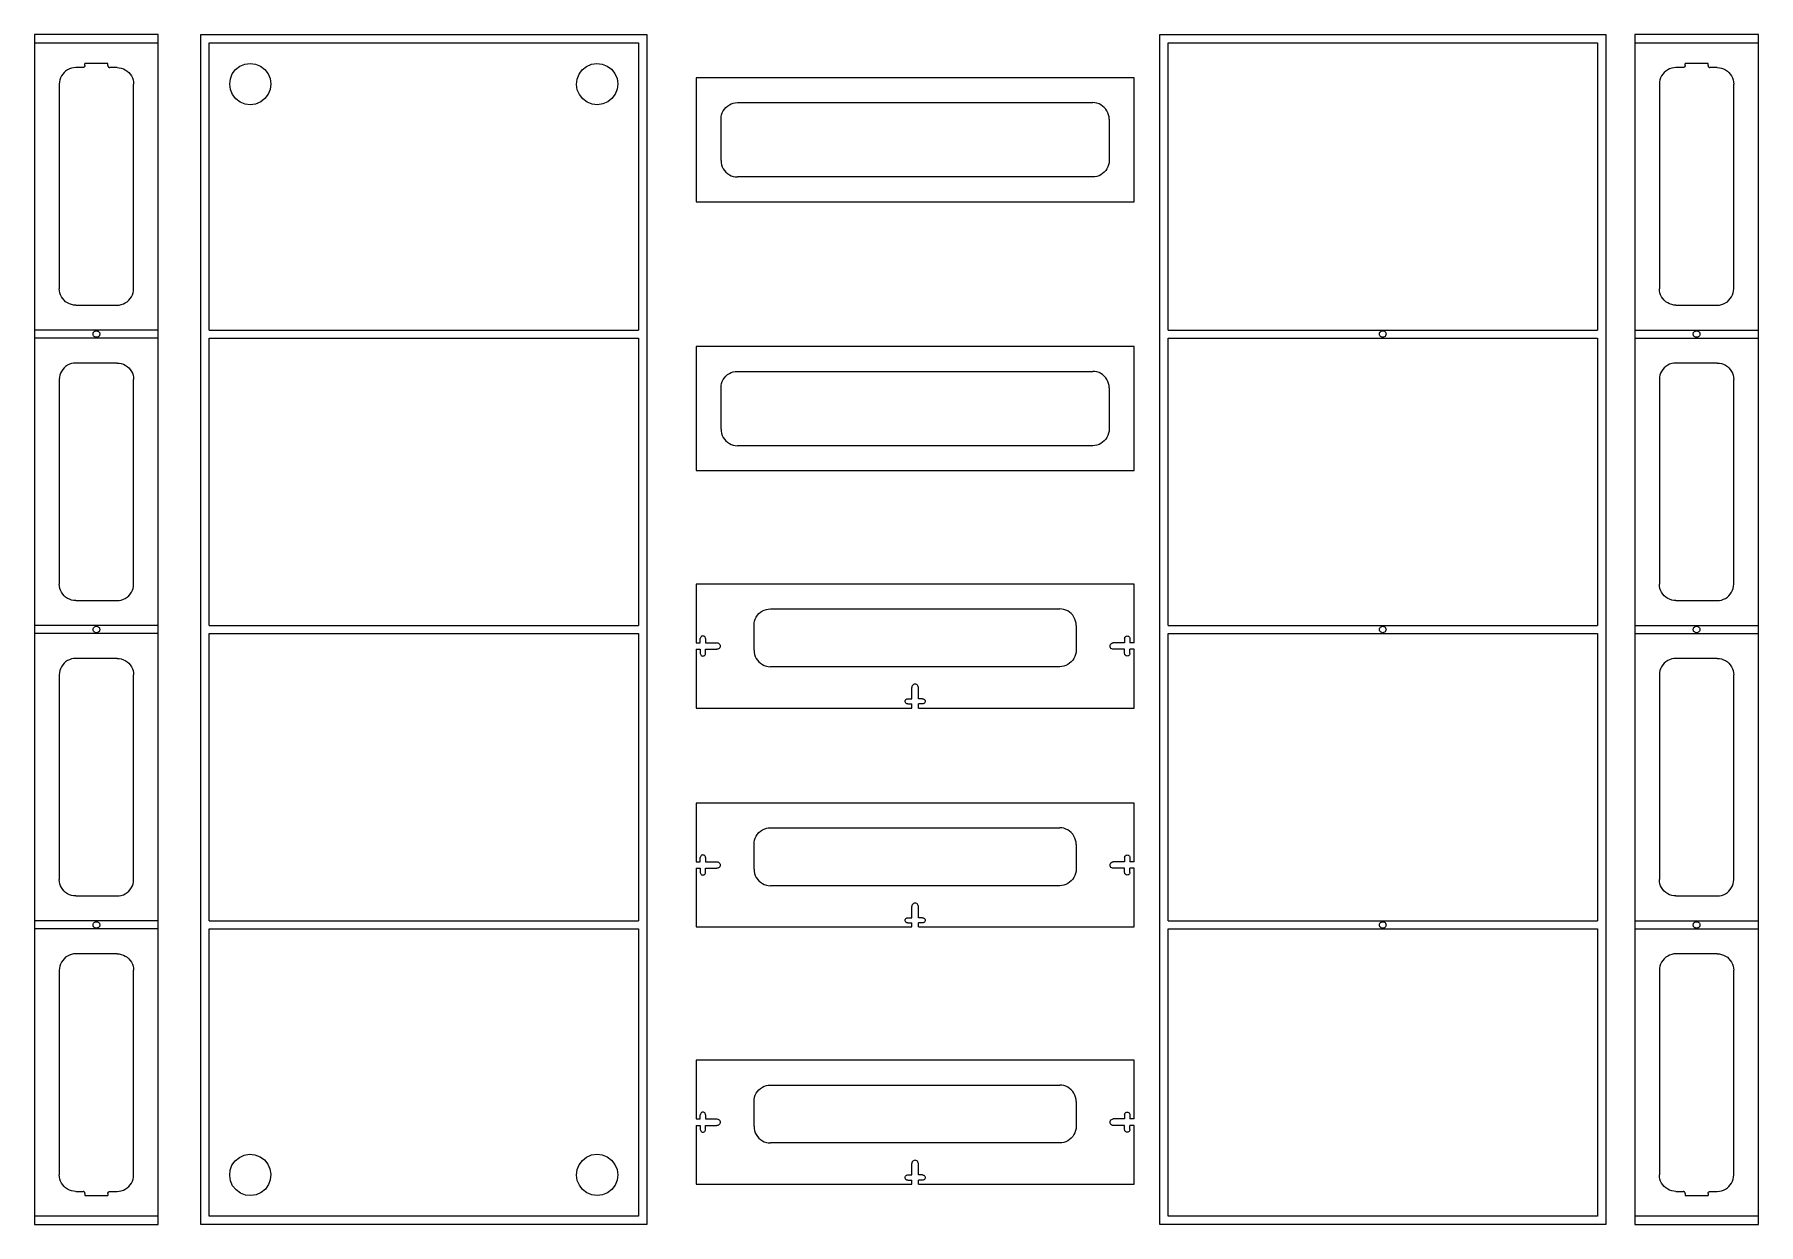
# Model space of a CAD drawing. Extents: x -52 to 52, y -36 to 36.
import ezdxf

# ---------------------------------------------------------------- set-up
doc = ezdxf.new("R2010")
doc.units = 0
doc.header["$MEASUREMENT"] = 0
doc.layers.get('0').update_dxf_attribs({"linetype": 'CONTINUOUS'})

msp = doc.modelspace()

# ---------------------------------------------------------------- linework, layer by layer
for p, q in [((-52.19, 36), (-52.19, 35.5)), ((-44.69, 36), (-52.19, 36)), ((-52.19, 35.5), (-44.69, 35.5)), ((-52.19, 35.5), (-52.19, 18.12)), ((-44.69, 35.5), (-44.69, 36)), ((-44.69, 18.12), (-44.69, 35.5)), ((-42.12, -36), (-42.12, 36)), ((-42.12, 36), (-15.12, 36)), ((-41.62, 18.12), (-41.62, 35.5)), ((-41.62, 35.5), (-15.62, 35.5)), ((-15.62, 35.5), (-15.62, 18.12)), ((-15.12, 36), (-15.12, -36)), ((15.94, -36), (15.94, 36)), ((15.94, 36), (42.94, 36)), ((16.44, 18.12), (16.44, 35.5)), ((16.44, 35.5), (42.44, 35.5)), ((42.44, 35.5), (42.44, 18.12)), ((42.94, 36), (42.94, -36)), ((44.69, 36), (44.69, 35.5)), ((52.19, 36), (44.69, 36)), ((44.69, 35.5), (44.69, 18.12)), ((44.69, 35.5), (52.19, 35.5)), ((52.19, 35.5), (52.19, 36)), ((52.19, 18.12), (52.19, 35.5)), ((-50.55, 33.5), (-50.61, 33.38)), ((-50.48, 33.61), (-50.55, 33.5)), ((-50.39, 33.71), (-50.48, 33.61)), ((-50.3, 33.79), (-50.39, 33.71)), ((-50.19, 33.87), (-50.3, 33.79)), ((-50.07, 33.92), (-50.19, 33.87)), ((-49.95, 33.97), (-50.07, 33.92)), ((-49.82, 33.99), (-49.95, 33.97)), ((-49.69, 34), (-49.82, 33.99)), ((-49.25, 34), (-49.69, 34)), ((-49.23, 34), (-49.25, 34)), ((-49.22, 34), (-49.23, 34)), ((-49.2, 34.01), (-49.22, 34)), ((-49.19, 34.02), (-49.2, 34.01)), ((-49.17, 34.03), (-49.19, 34.02)), ((-49.16, 34.04), (-49.17, 34.03)), ((-49.15, 34.05), (-49.16, 34.04)), ((-49.14, 34.06), (-49.15, 34.05)), ((-49.13, 34.08), (-49.14, 34.06)), ((-49.13, 34.12), (-49.13, 34.25)), ((-47.75, 34.25), (-49.13, 34.25)), ((-49.13, 34.12), (-49.13, 34.11)), ((-49.13, 34.11), (-49.13, 34.09)), ((-49.13, 34.09), (-49.13, 34.08)), ((-47.75, 34.12), (-47.75, 34.25)), ((-47.75, 34.12), (-47.75, 34.11)), ((-47.75, 34.11), (-47.75, 34.09)), ((-47.75, 34.09), (-47.74, 34.08)), ((-47.74, 34.08), (-47.73, 34.06)), ((-47.73, 34.06), (-47.72, 34.05)), ((-47.72, 34.05), (-47.71, 34.04)), ((-47.71, 34.04), (-47.7, 34.03)), ((-47.7, 34.03), (-47.69, 34.02)), ((-47.69, 34.02), (-47.67, 34.01)), ((-47.67, 34.01), (-47.66, 34)), ((-47.66, 34), (-47.64, 34)), ((-47.64, 34), (-47.63, 34)), ((-47.19, 34), (-47.63, 34)), ((-47.19, 34), (-47.06, 33.99)), ((-47.06, 33.99), (-46.93, 33.97)), ((-46.93, 33.97), (-46.8, 33.92)), ((-46.8, 33.92), (-46.69, 33.87)), ((-46.69, 33.87), (-46.58, 33.79)), ((-46.58, 33.79), (-46.48, 33.71)), ((-46.48, 33.71), (-46.39, 33.61)), ((-46.39, 33.61), (-46.32, 33.5)), ((-46.32, 33.5), (-46.26, 33.38)), ((-40.33, 33.32), (-40.21, 33.62)), ((-40.21, 33.62), (-40.01, 33.88)), ((-40.01, 33.88), (-39.76, 34.08)), ((-39.76, 34.08), (-39.45, 34.21)), ((-39.45, 34.21), (-39.13, 34.25)), ((-39.13, 34.25), (-38.81, 34.21)), ((-38.81, 34.21), (-38.51, 34.09)), ((-38.51, 34.09), (-38.25, 33.89)), ((-38.25, 33.89), (-38.05, 33.63)), ((-38.05, 33.63), (-37.92, 33.33)), ((-19.34, 33.3), (-19.22, 33.61)), ((-19.22, 33.61), (-19.02, 33.87)), ((-19.02, 33.87), (-18.77, 34.07)), ((-18.77, 34.07), (-18.47, 34.2)), ((-18.47, 34.2), (-18.15, 34.25)), ((-18.15, 34.25), (-17.82, 34.21)), ((-17.82, 34.21), (-17.52, 34.09)), ((-17.52, 34.09), (-17.26, 33.9)), ((-17.26, 33.9), (-17.05, 33.64)), ((-17.05, 33.64), (-16.92, 33.34)), ((46.32, 33.5), (46.26, 33.38)), ((46.39, 33.61), (46.32, 33.5)), ((46.48, 33.71), (46.39, 33.61)), ((46.58, 33.79), (46.48, 33.71)), ((46.69, 33.87), (46.58, 33.79)), ((46.8, 33.92), (46.69, 33.87)), ((46.93, 33.97), (46.8, 33.92)), ((47.06, 33.99), (46.93, 33.97)), ((47.19, 34), (47.06, 33.99)), ((47.63, 34), (47.19, 34)), ((47.64, 34), (47.63, 34)), ((47.66, 34), (47.64, 34)), ((47.67, 34.01), (47.66, 34)), ((47.69, 34.02), (47.67, 34.01)), ((47.7, 34.03), (47.69, 34.02)), ((47.71, 34.04), (47.7, 34.03)), ((47.72, 34.05), (47.71, 34.04)), ((47.73, 34.06), (47.72, 34.05)), ((47.74, 34.08), (47.73, 34.06)), ((47.75, 34.09), (47.74, 34.08)), ((49.13, 34.25), (47.75, 34.25)), ((47.75, 34.12), (47.75, 34.25)), ((47.75, 34.12), (47.75, 34.11)), ((47.75, 34.11), (47.75, 34.09)), ((49.13, 34.12), (49.13, 34.25)), ((49.13, 34.12), (49.13, 34.11)), ((49.13, 34.11), (49.13, 34.09)), ((49.13, 34.09), (49.13, 34.08)), ((49.13, 34.08), (49.14, 34.06)), ((49.14, 34.06), (49.15, 34.05)), ((49.15, 34.05), (49.16, 34.04)), ((49.16, 34.04), (49.17, 34.03)), ((49.17, 34.03), (49.19, 34.02)), ((49.19, 34.02), (49.2, 34.01)), ((49.2, 34.01), (49.22, 34)), ((49.22, 34), (49.23, 34)), ((49.23, 34), (49.25, 34)), ((49.69, 34), (49.25, 34)), ((49.69, 34), (49.82, 33.99)), ((49.82, 33.99), (49.95, 33.97)), ((49.95, 33.97), (50.07, 33.92)), ((50.07, 33.92), (50.19, 33.87)), ((50.19, 33.87), (50.3, 33.79)), ((50.3, 33.79), (50.39, 33.71)), ((50.39, 33.71), (50.48, 33.61)), ((50.48, 33.61), (50.55, 33.5)), ((50.55, 33.5), (50.61, 33.38)), ((-50.68, 33.13), (-50.69, 33)), ((-50.69, 33), (-50.69, 20.62)), ((-50.65, 33.26), (-50.68, 33.13)), ((-50.61, 33.38), (-50.65, 33.26)), ((-46.26, 33.38), (-46.22, 33.26)), ((-46.22, 33.26), (-46.2, 33.13)), ((-46.2, 33.13), (-46.19, 33)), ((-46.19, 20.62), (-46.19, 33)), ((-40.37, 32.99), (-40.33, 33.32)), ((-40.33, 32.67), (-40.37, 32.99)), ((-40.2, 32.37), (-40.33, 32.67)), ((-40, 32.11), (-40.2, 32.37)), ((-38.04, 32.38), (-38.24, 32.12)), ((-37.92, 32.68), (-38.04, 32.38)), ((-37.92, 33.33), (-37.88, 33.01)), ((-37.88, 33.01), (-37.92, 32.68)), ((-19.37, 32.98), (-19.34, 33.3)), ((-19.33, 32.66), (-19.37, 32.98)), ((-19.2, 32.36), (-19.33, 32.66)), ((-18.99, 32.1), (-19.2, 32.36)), ((-17.03, 32.39), (-17.23, 32.13)), ((-16.91, 32.7), (-17.03, 32.39)), ((-16.92, 33.34), (-16.88, 33.02)), ((-16.88, 33.02), (-16.91, 32.7)), ((14.38, 33.38), (-12.12, 33.38)), ((-12.12, 33.38), (-12.12, 25.88)), ((14.38, 25.88), (14.38, 33.38)), ((46.2, 33.13), (46.19, 33)), ((46.19, 33), (46.19, 20.62)), ((46.22, 33.26), (46.2, 33.13)), ((46.26, 33.38), (46.22, 33.26)), ((50.61, 33.38), (50.65, 33.26)), ((50.65, 33.26), (50.68, 33.13)), ((50.68, 33.13), (50.69, 33)), ((50.69, 20.62), (50.69, 33)), ((-39.74, 31.91), (-40, 32.11)), ((-39.44, 31.79), (-39.74, 31.91)), ((-39.12, 31.75), (-39.44, 31.79)), ((-38.8, 31.79), (-39.12, 31.75)), ((-38.49, 31.92), (-38.8, 31.79)), ((-38.24, 32.12), (-38.49, 31.92)), ((-18.73, 31.91), (-18.99, 32.1)), ((-18.43, 31.79), (-18.73, 31.91)), ((-18.1, 31.75), (-18.43, 31.79)), ((-17.78, 31.8), (-18.1, 31.75)), ((-17.48, 31.93), (-17.78, 31.8)), ((-17.23, 32.13), (-17.48, 31.93)), ((-10.55, 31.26), (-10.49, 31.38)), ((-10.49, 31.38), (-10.42, 31.48)), ((-10.42, 31.48), (-10.33, 31.58)), ((-10.33, 31.58), (-10.23, 31.67)), ((-10.23, 31.67), (-10.12, 31.74)), ((-10.12, 31.74), (-10.01, 31.8)), ((-10.01, 31.8), (-9.88, 31.84)), ((-9.88, 31.84), (-9.76, 31.87)), ((-9.76, 31.87), (-9.62, 31.88)), ((-9.62, 31.88), (11.88, 31.88)), ((12.01, 31.87), (11.88, 31.88)), ((12.13, 31.84), (12.01, 31.87)), ((12.26, 31.8), (12.13, 31.84)), ((12.38, 31.74), (12.26, 31.8)), ((12.48, 31.67), (12.38, 31.74)), ((12.58, 31.58), (12.48, 31.67)), ((12.67, 31.48), (12.58, 31.58)), ((12.74, 31.38), (12.67, 31.48)), ((12.8, 31.26), (12.74, 31.38)), ((-10.62, 31.01), (-10.59, 31.13)), ((-10.62, 30.88), (-10.62, 31.01)), ((-10.62, 28.38), (-10.62, 30.88)), ((-10.59, 31.13), (-10.55, 31.26)), ((12.84, 31.13), (12.8, 31.26)), ((12.87, 31.01), (12.84, 31.13)), ((12.88, 30.88), (12.87, 31.01)), ((12.88, 30.88), (12.88, 28.38)), ((-10.62, 28.38), (-10.62, 28.24)), ((-10.62, 28.24), (-10.59, 28.12)), ((12.87, 28.24), (12.84, 28.12)), ((12.88, 28.38), (12.87, 28.24)), ((-10.59, 28.12), (-10.55, 27.99)), ((-10.55, 27.99), (-10.49, 27.88)), ((-10.49, 27.88), (-10.42, 27.77)), ((-10.42, 27.77), (-10.33, 27.67)), ((-10.33, 27.67), (-10.23, 27.58)), ((-10.23, 27.58), (-10.12, 27.51)), ((-10.12, 27.51), (-10.01, 27.45)), ((-10.01, 27.45), (-9.88, 27.41)), ((-9.88, 27.41), (-9.76, 27.38)), ((-9.76, 27.38), (-9.62, 27.38)), ((11.88, 27.38), (-9.62, 27.38)), ((12.01, 27.38), (11.88, 27.38)), ((12.13, 27.41), (12.01, 27.38)), ((12.26, 27.45), (12.13, 27.41)), ((12.38, 27.51), (12.26, 27.45)), ((12.48, 27.58), (12.38, 27.51)), ((12.58, 27.67), (12.48, 27.58)), ((12.67, 27.77), (12.58, 27.67)), ((12.74, 27.88), (12.67, 27.77)), ((12.8, 27.99), (12.74, 27.88)), ((12.84, 28.12), (12.8, 27.99)), ((-12.12, 25.88), (14.38, 25.88)), ((-50.68, 20.49), (-50.69, 20.62)), ((-50.65, 20.37), (-50.68, 20.49)), ((-50.61, 20.24), (-50.65, 20.37)), ((-50.55, 20.12), (-50.61, 20.24)), ((-50.48, 20.02), (-50.55, 20.12)), ((-50.39, 19.92), (-50.48, 20.02)), ((-50.3, 19.83), (-50.39, 19.92)), ((-50.19, 19.76), (-50.3, 19.83)), ((-46.69, 19.76), (-46.58, 19.83)), ((-46.58, 19.83), (-46.48, 19.92)), ((-46.48, 19.92), (-46.39, 20.02)), ((-46.39, 20.02), (-46.32, 20.12)), ((-46.32, 20.12), (-46.26, 20.24)), ((-46.26, 20.24), (-46.22, 20.37)), ((-46.22, 20.37), (-46.2, 20.49)), ((-46.2, 20.49), (-46.19, 20.62)), ((46.2, 20.49), (46.19, 20.62)), ((46.22, 20.37), (46.2, 20.49)), ((46.26, 20.24), (46.22, 20.37)), ((46.32, 20.12), (46.26, 20.24)), ((46.39, 20.02), (46.32, 20.12)), ((46.48, 19.92), (46.39, 20.02)), ((46.58, 19.83), (46.48, 19.92)), ((46.69, 19.76), (46.58, 19.83)), ((50.19, 19.76), (50.3, 19.83)), ((50.3, 19.83), (50.39, 19.92)), ((50.39, 19.92), (50.48, 20.02)), ((50.48, 20.02), (50.55, 20.12)), ((50.55, 20.12), (50.61, 20.24)), ((50.61, 20.24), (50.65, 20.37)), ((50.65, 20.37), (50.68, 20.49)), ((50.68, 20.49), (50.69, 20.62)), ((-50.07, 19.7), (-50.19, 19.76)), ((-49.95, 19.66), (-50.07, 19.7)), ((-49.82, 19.63), (-49.95, 19.66)), ((-49.69, 19.62), (-49.82, 19.63)), ((-49.69, 19.62), (-47.19, 19.62)), ((-47.19, 19.62), (-47.06, 19.63)), ((-47.06, 19.63), (-46.93, 19.66)), ((-46.93, 19.66), (-46.8, 19.7)), ((-46.8, 19.7), (-46.69, 19.76)), ((46.8, 19.7), (46.69, 19.76)), ((46.93, 19.66), (46.8, 19.7)), ((47.06, 19.63), (46.93, 19.66)), ((47.19, 19.62), (47.06, 19.63)), ((47.19, 19.62), (49.69, 19.62)), ((49.69, 19.62), (49.82, 19.63)), ((49.82, 19.63), (49.95, 19.66)), ((49.95, 19.66), (50.07, 19.7)), ((50.07, 19.7), (50.19, 19.76)), ((-44.69, 18.12), (-52.19, 18.12)), ((-52.19, 18.12), (-52.19, 17.62)), ((-48.64, 17.88), (-48.63, 17.91)), ((-48.63, 17.84), (-48.64, 17.88)), ((-48.63, 17.94), (-48.61, 17.98)), ((-48.63, 17.91), (-48.63, 17.94)), ((-48.63, 17.81), (-48.63, 17.84)), ((-48.61, 17.77), (-48.63, 17.81)), ((-48.61, 17.98), (-48.59, 18)), ((-48.59, 17.75), (-48.61, 17.77)), ((-48.59, 18), (-48.57, 18.03)), ((-48.57, 17.72), (-48.59, 17.75)), ((-48.57, 18.03), (-48.54, 18.05)), ((-48.54, 18.05), (-48.51, 18.06)), ((-48.51, 18.06), (-48.47, 18.07)), ((-48.47, 18.07), (-48.44, 18.07)), ((-48.44, 18.07), (-48.4, 18.07)), ((-48.4, 18.07), (-48.37, 18.06)), ((-48.37, 18.06), (-48.34, 18.05)), ((-48.34, 18.05), (-48.31, 18.03)), ((-48.31, 18.03), (-48.28, 18)), ((-48.28, 17.75), (-48.31, 17.72)), ((-48.28, 18), (-48.26, 17.98)), ((-48.26, 17.77), (-48.28, 17.75)), ((-48.26, 17.98), (-48.25, 17.94)), ((-48.25, 17.81), (-48.26, 17.77)), ((-48.25, 17.94), (-48.24, 17.91)), ((-48.24, 17.84), (-48.25, 17.81)), ((-48.24, 17.91), (-48.24, 17.88)), ((-48.24, 17.88), (-48.24, 17.84)), ((-44.69, 17.62), (-44.69, 18.12)), ((-41.62, 18.12), (-15.62, 18.12)), ((16.44, 18.12), (42.44, 18.12)), ((29.24, 17.93), (29.26, 17.98)), ((29.24, 17.88), (29.24, 17.93)), ((29.24, 17.82), (29.24, 17.88)), ((29.26, 17.77), (29.24, 17.82)), ((29.26, 17.98), (29.3, 18.02)), ((29.3, 17.73), (29.26, 17.77)), ((29.3, 18.02), (29.34, 18.05)), ((29.34, 18.05), (29.39, 18.07)), ((29.39, 18.07), (29.44, 18.07)), ((29.44, 18.07), (29.49, 18.07)), ((29.49, 18.07), (29.54, 18.05)), ((29.54, 18.05), (29.58, 18.02)), ((29.58, 18.02), (29.61, 17.98)), ((29.61, 17.77), (29.58, 17.73)), ((29.61, 17.98), (29.63, 17.93)), ((29.63, 17.82), (29.61, 17.77)), ((29.63, 17.93), (29.64, 17.88)), ((29.64, 17.88), (29.63, 17.82)), ((44.69, 18.12), (52.19, 18.12)), ((44.69, 18.12), (44.69, 17.62)), ((48.24, 17.91), (48.25, 17.94)), ((48.24, 17.88), (48.24, 17.91)), ((48.24, 17.84), (48.24, 17.88)), ((48.25, 17.81), (48.24, 17.84)), ((48.25, 17.94), (48.26, 17.98)), ((48.26, 17.77), (48.25, 17.81)), ((48.26, 17.98), (48.28, 18)), ((48.28, 17.75), (48.26, 17.77)), ((48.28, 18), (48.31, 18.03)), ((48.31, 17.72), (48.28, 17.75)), ((48.31, 18.03), (48.34, 18.05)), ((48.34, 18.05), (48.37, 18.06)), ((48.37, 18.06), (48.4, 18.07)), ((48.4, 18.07), (48.44, 18.07)), ((48.44, 18.07), (48.47, 18.07)), ((48.47, 18.07), (48.51, 18.06)), ((48.51, 18.06), (48.54, 18.05)), ((48.54, 18.05), (48.57, 18.03)), ((48.57, 18.03), (48.59, 18)), ((48.59, 17.75), (48.57, 17.72)), ((48.59, 18), (48.61, 17.98)), ((48.61, 17.77), (48.59, 17.75)), ((48.61, 17.98), (48.63, 17.94)), ((48.63, 17.81), (48.61, 17.77)), ((48.63, 17.94), (48.63, 17.91)), ((48.63, 17.91), (48.64, 17.88)), ((48.64, 17.88), (48.63, 17.84)), ((48.63, 17.84), (48.63, 17.81)), ((52.19, 17.62), (52.19, 18.12)), ((-44.69, 17.62), (-52.19, 17.62)), ((-52.19, 17.62), (-52.19, 0.25)), ((-48.54, 17.7), (-48.57, 17.72)), ((-48.51, 17.69), (-48.54, 17.7)), ((-48.47, 17.68), (-48.51, 17.69)), ((-48.44, 17.68), (-48.47, 17.68)), ((-48.4, 17.68), (-48.44, 17.68)), ((-48.37, 17.69), (-48.4, 17.68)), ((-48.34, 17.7), (-48.37, 17.69)), ((-48.31, 17.72), (-48.34, 17.7)), ((-44.69, 0.25), (-44.69, 17.62)), ((-41.62, 0.25), (-41.62, 17.62)), ((-41.62, 17.62), (-15.62, 17.62)), ((-15.62, 17.62), (-15.62, 0.25)), ((14.38, 17.13), (-12.12, 17.13)), ((-12.12, 17.13), (-12.12, 9.63)), ((14.38, 9.63), (14.38, 17.13)), ((16.44, 17.62), (42.44, 17.62)), ((16.44, 0.25), (16.44, 17.62)), ((29.34, 17.7), (29.3, 17.73)), ((29.39, 17.68), (29.34, 17.7)), ((29.44, 17.68), (29.39, 17.68)), ((29.49, 17.68), (29.44, 17.68)), ((29.54, 17.7), (29.49, 17.68)), ((29.58, 17.73), (29.54, 17.7)), ((42.44, 17.62), (42.44, 0.25)), ((44.69, 17.62), (52.19, 17.62)), ((44.69, 17.62), (44.69, 0.25)), ((48.34, 17.7), (48.31, 17.72)), ((48.37, 17.69), (48.34, 17.7)), ((48.4, 17.68), (48.37, 17.69)), ((48.44, 17.68), (48.4, 17.68)), ((48.47, 17.68), (48.44, 17.68)), ((48.51, 17.69), (48.47, 17.68)), ((48.54, 17.7), (48.51, 17.69)), ((48.57, 17.72), (48.54, 17.7)), ((52.19, 0.25), (52.19, 17.62)), ((-50.48, 15.73), (-50.55, 15.62)), ((-50.39, 15.83), (-50.48, 15.73)), ((-50.3, 15.92), (-50.39, 15.83)), ((-50.19, 15.99), (-50.3, 15.92)), ((-50.07, 16.05), (-50.19, 15.99)), ((-49.95, 16.09), (-50.07, 16.05)), ((-49.82, 16.12), (-49.95, 16.09)), ((-49.69, 16.12), (-49.82, 16.12)), ((-47.19, 16.12), (-49.69, 16.12)), ((-47.19, 16.12), (-47.06, 16.12)), ((-47.06, 16.12), (-46.93, 16.09)), ((-46.93, 16.09), (-46.8, 16.05)), ((-46.8, 16.05), (-46.69, 15.99)), ((-46.69, 15.99), (-46.58, 15.92)), ((-46.58, 15.92), (-46.48, 15.83)), ((-46.48, 15.83), (-46.39, 15.73)), ((-46.39, 15.73), (-46.32, 15.62)), ((46.39, 15.73), (46.32, 15.62)), ((46.48, 15.83), (46.39, 15.73)), ((46.58, 15.92), (46.48, 15.83)), ((46.69, 15.99), (46.58, 15.92)), ((46.8, 16.05), (46.69, 15.99)), ((46.93, 16.09), (46.8, 16.05)), ((47.06, 16.12), (46.93, 16.09)), ((47.19, 16.12), (47.06, 16.12)), ((49.69, 16.12), (47.19, 16.12)), ((49.69, 16.12), (49.82, 16.12)), ((49.82, 16.12), (49.95, 16.09)), ((49.95, 16.09), (50.07, 16.05)), ((50.07, 16.05), (50.19, 15.99)), ((50.19, 15.99), (50.3, 15.92)), ((50.3, 15.92), (50.39, 15.83)), ((50.39, 15.83), (50.48, 15.73)), ((50.48, 15.73), (50.55, 15.62)), ((-50.68, 15.26), (-50.69, 15.12)), ((-50.69, 15.12), (-50.69, 2.75)), ((-50.65, 15.38), (-50.68, 15.26)), ((-50.61, 15.51), (-50.65, 15.38)), ((-50.55, 15.62), (-50.61, 15.51)), ((-46.32, 15.62), (-46.26, 15.51)), ((-46.26, 15.51), (-46.22, 15.38)), ((-46.22, 15.38), (-46.2, 15.26)), ((-46.2, 15.26), (-46.19, 15.12)), ((-46.19, 2.75), (-46.19, 15.12)), ((-10.62, 14.76), (-10.59, 14.88)), ((-10.62, 14.63), (-10.62, 14.76)), ((-10.62, 12.12), (-10.62, 14.63)), ((-10.59, 14.88), (-10.55, 15.01)), ((-10.55, 15.01), (-10.49, 15.12)), ((-10.49, 15.12), (-10.42, 15.23)), ((-10.42, 15.23), (-10.33, 15.33)), ((-10.33, 15.33), (-10.23, 15.42)), ((-10.23, 15.42), (-10.12, 15.49)), ((-10.12, 15.49), (-10.01, 15.55)), ((-10.01, 15.55), (-9.88, 15.59)), ((-9.88, 15.59), (-9.76, 15.62)), ((-9.76, 15.62), (-9.62, 15.62)), ((-9.62, 15.62), (11.88, 15.62)), ((12.01, 15.62), (11.88, 15.62)), ((12.13, 15.59), (12.01, 15.62)), ((12.26, 15.55), (12.13, 15.59)), ((12.38, 15.49), (12.26, 15.55)), ((12.48, 15.42), (12.38, 15.49)), ((12.58, 15.33), (12.48, 15.42)), ((12.67, 15.23), (12.58, 15.33)), ((12.74, 15.12), (12.67, 15.23)), ((12.8, 15.01), (12.74, 15.12)), ((12.84, 14.88), (12.8, 15.01)), ((12.87, 14.76), (12.84, 14.88)), ((12.88, 14.63), (12.87, 14.76)), ((12.88, 14.63), (12.88, 12.12)), ((46.2, 15.26), (46.19, 15.12)), ((46.19, 15.12), (46.19, 2.75)), ((46.22, 15.38), (46.2, 15.26)), ((46.26, 15.51), (46.22, 15.38)), ((46.32, 15.62), (46.26, 15.51)), ((50.55, 15.62), (50.61, 15.51)), ((50.61, 15.51), (50.65, 15.38)), ((50.65, 15.38), (50.68, 15.26)), ((50.68, 15.26), (50.69, 15.12)), ((50.69, 2.75), (50.69, 15.12)), ((-10.62, 12.12), (-10.62, 11.99)), ((-10.62, 11.99), (-10.59, 11.87)), ((-10.59, 11.87), (-10.55, 11.74)), ((-10.55, 11.74), (-10.49, 11.62)), ((-10.49, 11.62), (-10.42, 11.52)), ((-10.42, 11.52), (-10.33, 11.42)), ((12.67, 11.52), (12.58, 11.42)), ((12.74, 11.62), (12.67, 11.52)), ((12.8, 11.74), (12.74, 11.62)), ((12.84, 11.87), (12.8, 11.74)), ((12.87, 11.99), (12.84, 11.87)), ((12.88, 12.12), (12.87, 11.99)), ((-10.33, 11.42), (-10.23, 11.33)), ((-10.23, 11.33), (-10.12, 11.26)), ((-10.12, 11.26), (-10.01, 11.2)), ((-10.01, 11.2), (-9.88, 11.16)), ((-9.88, 11.16), (-9.76, 11.13)), ((-9.76, 11.13), (-9.62, 11.12)), ((11.88, 11.12), (-9.62, 11.12)), ((12.01, 11.13), (11.88, 11.12)), ((12.13, 11.16), (12.01, 11.13)), ((12.26, 11.2), (12.13, 11.16)), ((12.38, 11.26), (12.26, 11.2)), ((12.48, 11.33), (12.38, 11.26)), ((12.58, 11.42), (12.48, 11.33)), ((-12.12, 9.63), (14.38, 9.63)), ((-50.68, 2.62), (-50.69, 2.75)), ((-50.65, 2.49), (-50.68, 2.62)), ((-50.61, 2.37), (-50.65, 2.49)), ((-50.55, 2.25), (-50.61, 2.37)), ((-50.48, 2.14), (-50.55, 2.25)), ((-50.39, 2.04), (-50.48, 2.14)), ((-46.48, 2.04), (-46.39, 2.14)), ((-46.39, 2.14), (-46.32, 2.25)), ((-46.32, 2.25), (-46.26, 2.37)), ((-46.26, 2.37), (-46.22, 2.49)), ((-46.22, 2.49), (-46.2, 2.62)), ((-46.2, 2.62), (-46.19, 2.75)), ((14.38, 2.75), (-12.12, 2.75)), ((-12.12, 2.75), (-12.12, -0.8)), ((14.38, -0.8), (14.38, 2.75)), ((46.2, 2.62), (46.19, 2.75)), ((46.22, 2.49), (46.2, 2.62)), ((46.26, 2.37), (46.22, 2.49)), ((46.32, 2.25), (46.26, 2.37)), ((46.39, 2.14), (46.32, 2.25)), ((46.48, 2.04), (46.39, 2.14)), ((50.39, 2.04), (50.48, 2.14)), ((50.48, 2.14), (50.55, 2.25)), ((50.55, 2.25), (50.61, 2.37)), ((50.61, 2.37), (50.65, 2.49)), ((50.65, 2.49), (50.68, 2.62)), ((50.68, 2.62), (50.69, 2.75)), ((-50.3, 1.96), (-50.39, 2.04)), ((-50.19, 1.88), (-50.3, 1.96)), ((-50.07, 1.83), (-50.19, 1.88)), ((-49.95, 1.78), (-50.07, 1.83)), ((-49.82, 1.76), (-49.95, 1.78)), ((-49.69, 1.75), (-49.82, 1.76)), ((-49.69, 1.75), (-47.19, 1.75)), ((-47.19, 1.75), (-47.06, 1.76)), ((-47.06, 1.76), (-46.93, 1.78)), ((-46.93, 1.78), (-46.8, 1.83)), ((-46.8, 1.83), (-46.69, 1.88)), ((-46.69, 1.88), (-46.58, 1.96)), ((-46.58, 1.96), (-46.48, 2.04)), ((-8.23, 1.04), (-8.12, 1.12)), ((-8.12, 1.12), (-8.01, 1.17)), ((-8.01, 1.17), (-7.88, 1.22)), ((-7.88, 1.22), (-7.76, 1.24)), ((-7.76, 1.24), (-7.62, 1.25)), ((-7.62, 1.25), (9.88, 1.25)), ((10.01, 1.24), (9.88, 1.25)), ((10.13, 1.22), (10.01, 1.24)), ((10.26, 1.17), (10.13, 1.22)), ((10.38, 1.12), (10.26, 1.17)), ((10.48, 1.04), (10.38, 1.12)), ((46.58, 1.96), (46.48, 2.04)), ((46.69, 1.88), (46.58, 1.96)), ((46.8, 1.83), (46.69, 1.88)), ((46.93, 1.78), (46.8, 1.83)), ((47.06, 1.76), (46.93, 1.78)), ((47.19, 1.75), (47.06, 1.76)), ((47.19, 1.75), (49.69, 1.75)), ((49.69, 1.75), (49.82, 1.76)), ((49.82, 1.76), (49.95, 1.78)), ((49.95, 1.78), (50.07, 1.83)), ((50.07, 1.83), (50.19, 1.88)), ((50.19, 1.88), (50.3, 1.96)), ((50.3, 1.96), (50.39, 2.04)), ((-44.69, 0.25), (-52.19, 0.25)), ((-52.19, 0.25), (-52.19, -0.25)), ((-48.64, 0), (-48.63, 0.03)), ((-48.63, -0.03), (-48.64, 0)), ((-48.63, 0.07), (-48.61, 0.1)), ((-48.63, 0.03), (-48.63, 0.07)), ((-48.61, 0.1), (-48.59, 0.13)), ((-48.59, 0.13), (-48.57, 0.15)), ((-48.57, 0.15), (-48.54, 0.17)), ((-48.54, 0.17), (-48.51, 0.19)), ((-48.51, 0.19), (-48.47, 0.2)), ((-48.47, 0.2), (-48.44, 0.2)), ((-48.44, 0.2), (-48.4, 0.2)), ((-48.4, 0.2), (-48.37, 0.19)), ((-48.37, 0.19), (-48.34, 0.17)), ((-48.34, 0.17), (-48.31, 0.15)), ((-48.31, 0.15), (-48.28, 0.13)), ((-48.28, 0.13), (-48.26, 0.1)), ((-48.26, 0.1), (-48.25, 0.07)), ((-48.25, 0.07), (-48.24, 0.03)), ((-48.24, 0.03), (-48.24, 0)), ((-48.24, 0), (-48.24, -0.03)), ((-44.69, -0.25), (-44.69, 0.25)), ((-41.62, 0.25), (-15.62, 0.25)), ((-8.62, 0.38), (-8.59, 0.51)), ((-8.62, 0.25), (-8.62, 0.38)), ((-8.62, -1.25), (-8.62, 0.25)), ((-8.59, 0.51), (-8.55, 0.63)), ((-8.55, 0.63), (-8.49, 0.75)), ((-8.49, 0.75), (-8.42, 0.86)), ((-8.42, 0.86), (-8.33, 0.96)), ((-8.33, 0.96), (-8.23, 1.04)), ((10.58, 0.96), (10.48, 1.04)), ((10.67, 0.86), (10.58, 0.96)), ((10.74, 0.75), (10.67, 0.86)), ((10.8, 0.63), (10.74, 0.75)), ((10.84, 0.51), (10.8, 0.63)), ((10.87, 0.38), (10.84, 0.51)), ((10.88, 0.25), (10.87, 0.38)), ((10.88, 0.25), (10.88, -1.25)), ((16.44, 0.25), (42.44, 0.25)), ((29.24, 0.05), (29.26, 0.1)), ((29.24, 0), (29.24, 0.05)), ((29.24, -0.05), (29.24, 0)), ((29.26, 0.1), (29.3, 0.14)), ((29.3, 0.14), (29.34, 0.17)), ((29.34, 0.17), (29.39, 0.19)), ((29.39, 0.19), (29.44, 0.2)), ((29.44, 0.2), (29.49, 0.19)), ((29.49, 0.19), (29.54, 0.17)), ((29.54, 0.17), (29.58, 0.14)), ((29.58, 0.14), (29.61, 0.1)), ((29.61, 0.1), (29.63, 0.05)), ((29.63, 0.05), (29.64, 0)), ((29.64, 0), (29.63, -0.05)), ((44.69, 0.25), (52.19, 0.25)), ((44.69, 0.25), (44.69, -0.25)), ((48.24, 0.03), (48.25, 0.07)), ((48.24, 0), (48.24, 0.03)), ((48.24, -0.03), (48.24, 0)), ((48.25, 0.07), (48.26, 0.1)), ((48.26, 0.1), (48.28, 0.13)), ((48.28, 0.13), (48.31, 0.15)), ((48.31, 0.15), (48.34, 0.17)), ((48.34, 0.17), (48.37, 0.19)), ((48.37, 0.19), (48.4, 0.2)), ((48.4, 0.2), (48.44, 0.2)), ((48.44, 0.2), (48.47, 0.2)), ((48.47, 0.2), (48.51, 0.19)), ((48.51, 0.19), (48.54, 0.17)), ((48.54, 0.17), (48.57, 0.15)), ((48.57, 0.15), (48.59, 0.13)), ((48.59, 0.13), (48.61, 0.1)), ((48.61, 0.1), (48.63, 0.07)), ((48.63, 0.07), (48.63, 0.03)), ((48.63, 0.03), (48.64, 0)), ((48.64, 0), (48.63, -0.03)), ((52.19, -0.25), (52.19, 0.25)), ((-44.69, -0.25), (-52.19, -0.25)), ((-52.19, -0.25), (-52.19, -17.62)), ((-48.63, -0.07), (-48.63, -0.03)), ((-48.61, -0.1), (-48.63, -0.07)), ((-48.59, -0.13), (-48.61, -0.1)), ((-48.57, -0.15), (-48.59, -0.13)), ((-48.54, -0.17), (-48.57, -0.15)), ((-48.51, -0.19), (-48.54, -0.17)), ((-48.47, -0.2), (-48.51, -0.19)), ((-48.44, -0.2), (-48.47, -0.2)), ((-48.4, -0.2), (-48.44, -0.2)), ((-48.37, -0.19), (-48.4, -0.2)), ((-48.34, -0.17), (-48.37, -0.19)), ((-48.31, -0.15), (-48.34, -0.17)), ((-48.28, -0.13), (-48.31, -0.15)), ((-48.26, -0.1), (-48.28, -0.13)), ((-48.25, -0.07), (-48.26, -0.1)), ((-48.24, -0.03), (-48.25, -0.07)), ((-44.69, -17.62), (-44.69, -0.25)), ((-41.62, -17.62), (-41.62, -0.25)), ((-41.62, -0.25), (-15.62, -0.25)), ((-15.62, -0.25), (-15.62, -17.62)), ((-12.12, -0.8), (-11.88, -0.8)), ((-11.87, -0.51), (-11.88, -0.55)), ((-11.88, -0.8), (-11.88, -0.55)), ((-11.85, -0.47), (-11.87, -0.51)), ((-11.83, -0.44), (-11.85, -0.47)), ((-11.8, -0.41), (-11.83, -0.44)), ((-11.76, -0.4), (-11.8, -0.41)), ((-11.72, -0.39), (-11.76, -0.4)), ((-11.68, -0.4), (-11.72, -0.39)), ((-11.64, -0.41), (-11.68, -0.4)), ((-11.61, -0.44), (-11.64, -0.41)), ((-11.58, -0.47), (-11.61, -0.44)), ((-11.57, -0.51), (-11.58, -0.47)), ((-11.56, -0.55), (-11.57, -0.51)), ((-11.56, -0.55), (-11.56, -0.8)), ((-11.56, -0.8), (-10.88, -0.8)), ((-10.88, -0.8), (-10.82, -0.81)), ((-10.82, -0.81), (-10.78, -0.83)), ((-10.78, -0.83), (-10.73, -0.86)), ((-10.73, -0.86), (-10.7, -0.9)), ((-10.7, -0.9), (-10.68, -0.95)), ((-10.68, -0.95), (-10.68, -1)), ((-10.68, -1), (-10.68, -1.05)), ((12.93, -0.95), (12.95, -0.9)), ((12.93, -1), (12.93, -0.95)), ((12.93, -1.05), (12.93, -1)), ((12.95, -0.9), (12.98, -0.86)), ((12.98, -0.86), (13.03, -0.83)), ((13.03, -0.83), (13.07, -0.81)), ((13.07, -0.81), (13.12, -0.8)), ((13.81, -0.8), (13.12, -0.8)), ((13.81, -0.55), (13.82, -0.51)), ((13.81, -0.55), (13.81, -0.8)), ((13.82, -0.51), (13.83, -0.47)), ((13.83, -0.47), (13.86, -0.44)), ((13.86, -0.44), (13.89, -0.41)), ((13.89, -0.41), (13.93, -0.4)), ((13.93, -0.4), (13.97, -0.39)), ((13.97, -0.39), (14.01, -0.4)), ((14.01, -0.4), (14.05, -0.41)), ((14.05, -0.41), (14.08, -0.44)), ((14.08, -0.44), (14.1, -0.47)), ((14.1, -0.47), (14.12, -0.51)), ((14.12, -0.51), (14.12, -0.55)), ((14.12, -0.55), (14.12, -0.8)), ((14.38, -0.8), (14.12, -0.8)), ((16.44, -17.62), (16.44, -0.25)), ((16.44, -0.25), (42.44, -0.25)), ((29.26, -0.1), (29.24, -0.05)), ((29.3, -0.14), (29.26, -0.1)), ((29.34, -0.17), (29.3, -0.14)), ((29.39, -0.19), (29.34, -0.17)), ((29.44, -0.2), (29.39, -0.19)), ((29.49, -0.19), (29.44, -0.2)), ((29.54, -0.17), (29.49, -0.19)), ((29.58, -0.14), (29.54, -0.17)), ((29.61, -0.1), (29.58, -0.14)), ((29.63, -0.05), (29.61, -0.1)), ((42.44, -0.25), (42.44, -17.62)), ((44.69, -0.25), (52.19, -0.25)), ((44.69, -0.25), (44.69, -17.62)), ((48.25, -0.07), (48.24, -0.03)), ((48.26, -0.1), (48.25, -0.07)), ((48.28, -0.13), (48.26, -0.1)), ((48.31, -0.15), (48.28, -0.13)), ((48.34, -0.17), (48.31, -0.15)), ((48.37, -0.19), (48.34, -0.17)), ((48.4, -0.2), (48.37, -0.19)), ((48.44, -0.2), (48.4, -0.2)), ((48.47, -0.2), (48.44, -0.2)), ((48.51, -0.19), (48.47, -0.2)), ((48.54, -0.17), (48.51, -0.19)), ((48.57, -0.15), (48.54, -0.17)), ((48.59, -0.13), (48.57, -0.15)), ((48.61, -0.1), (48.59, -0.13)), ((48.63, -0.07), (48.61, -0.1)), ((48.63, -0.03), (48.63, -0.07)), ((52.19, -17.62), (52.19, -0.25)), ((-50.39, -2.04), (-50.48, -2.14)), ((-50.3, -1.96), (-50.39, -2.04)), ((-50.19, -1.88), (-50.3, -1.96)), ((-50.07, -1.83), (-50.19, -1.88)), ((-49.95, -1.78), (-50.07, -1.83)), ((-49.82, -1.76), (-49.95, -1.78)), ((-49.69, -1.75), (-49.82, -1.76)), ((-47.19, -1.75), (-49.69, -1.75)), ((-47.19, -1.75), (-47.06, -1.76)), ((-47.06, -1.76), (-46.93, -1.78)), ((-46.93, -1.78), (-46.8, -1.83)), ((-46.8, -1.83), (-46.69, -1.88)), ((-46.69, -1.88), (-46.58, -1.96)), ((-46.58, -1.96), (-46.48, -2.04)), ((-46.48, -2.04), (-46.39, -2.14)), ((-12.12, -1.2), (-12.12, -4.75)), ((-12.12, -1.2), (-11.88, -1.2)), ((-11.88, -1.2), (-11.88, -1.45)), ((-11.88, -1.45), (-11.87, -1.49)), ((-11.87, -1.49), (-11.85, -1.53)), ((-11.85, -1.53), (-11.83, -1.56)), ((-11.83, -1.56), (-11.8, -1.59)), ((-11.8, -1.59), (-11.76, -1.6)), ((-11.76, -1.6), (-11.72, -1.61)), ((-11.72, -1.61), (-11.68, -1.6)), ((-11.68, -1.6), (-11.64, -1.59)), ((-11.64, -1.59), (-11.61, -1.56)), ((-11.61, -1.56), (-11.58, -1.53)), ((-11.58, -1.53), (-11.57, -1.49)), ((-11.57, -1.49), (-11.56, -1.45)), ((-11.56, -1.2), (-10.88, -1.2)), ((-11.56, -1.45), (-11.56, -1.2)), ((-10.82, -1.19), (-10.88, -1.2)), ((-10.78, -1.17), (-10.82, -1.19)), ((-10.73, -1.14), (-10.78, -1.17)), ((-10.7, -1.1), (-10.73, -1.14)), ((-10.68, -1.05), (-10.7, -1.1)), ((-8.62, -1.25), (-8.62, -1.38)), ((-8.62, -1.38), (-8.59, -1.51)), ((-8.59, -1.51), (-8.55, -1.63)), ((-8.55, -1.63), (-8.49, -1.75)), ((-8.49, -1.75), (-8.42, -1.86)), ((-8.42, -1.86), (-8.33, -1.96)), ((-8.33, -1.96), (-8.23, -2.04)), ((-8.23, -2.04), (-8.12, -2.12)), ((10.48, -2.04), (10.38, -2.12)), ((10.58, -1.96), (10.48, -2.04)), ((10.67, -1.86), (10.58, -1.96)), ((10.74, -1.75), (10.67, -1.86)), ((10.8, -1.63), (10.74, -1.75)), ((10.84, -1.51), (10.8, -1.63)), ((10.87, -1.38), (10.84, -1.51)), ((10.88, -1.25), (10.87, -1.38)), ((12.95, -1.1), (12.93, -1.05)), ((12.98, -1.14), (12.95, -1.1)), ((13.03, -1.17), (12.98, -1.14)), ((13.07, -1.19), (13.03, -1.17)), ((13.12, -1.2), (13.07, -1.19)), ((13.81, -1.2), (13.12, -1.2)), ((13.81, -1.45), (13.81, -1.2)), ((13.82, -1.49), (13.81, -1.45)), ((13.83, -1.53), (13.82, -1.49)), ((13.86, -1.56), (13.83, -1.53)), ((13.89, -1.59), (13.86, -1.56)), ((13.93, -1.6), (13.89, -1.59)), ((13.97, -1.61), (13.93, -1.6)), ((14.01, -1.6), (13.97, -1.61)), ((14.05, -1.59), (14.01, -1.6)), ((14.08, -1.56), (14.05, -1.59)), ((14.1, -1.53), (14.08, -1.56)), ((14.12, -1.49), (14.1, -1.53)), ((14.38, -1.2), (14.12, -1.2)), ((14.12, -1.45), (14.12, -1.2)), ((14.12, -1.45), (14.12, -1.49)), ((14.38, -4.75), (14.38, -1.2)), ((46.48, -2.04), (46.39, -2.14)), ((46.58, -1.96), (46.48, -2.04)), ((46.69, -1.88), (46.58, -1.96)), ((46.8, -1.83), (46.69, -1.88)), ((46.93, -1.78), (46.8, -1.83)), ((47.06, -1.76), (46.93, -1.78)), ((47.19, -1.75), (47.06, -1.76)), ((49.69, -1.75), (47.19, -1.75)), ((49.69, -1.75), (49.82, -1.76)), ((49.82, -1.76), (49.95, -1.78)), ((49.95, -1.78), (50.07, -1.83)), ((50.07, -1.83), (50.19, -1.88)), ((50.19, -1.88), (50.3, -1.96)), ((50.3, -1.96), (50.39, -2.04)), ((50.39, -2.04), (50.48, -2.14)), ((-50.68, -2.62), (-50.69, -2.75)), ((-50.69, -2.75), (-50.69, -15.12)), ((-50.65, -2.49), (-50.68, -2.62)), ((-50.61, -2.37), (-50.65, -2.49)), ((-50.55, -2.25), (-50.61, -2.37)), ((-50.48, -2.14), (-50.55, -2.25)), ((-46.39, -2.14), (-46.32, -2.25)), ((-46.32, -2.25), (-46.26, -2.37)), ((-46.26, -2.37), (-46.22, -2.49)), ((-46.22, -2.49), (-46.2, -2.62)), ((-46.2, -2.62), (-46.19, -2.75)), ((-46.19, -15.12), (-46.19, -2.75)), ((-8.12, -2.12), (-8.01, -2.17)), ((-8.01, -2.17), (-7.88, -2.22)), ((-7.88, -2.22), (-7.76, -2.24)), ((-7.76, -2.24), (-7.62, -2.25)), ((9.88, -2.25), (-7.62, -2.25)), ((10.01, -2.24), (9.88, -2.25)), ((10.13, -2.22), (10.01, -2.24)), ((10.26, -2.17), (10.13, -2.22)), ((10.38, -2.12), (10.26, -2.17)), ((46.2, -2.62), (46.19, -2.75)), ((46.19, -2.75), (46.19, -15.12)), ((46.22, -2.49), (46.2, -2.62)), ((46.26, -2.37), (46.22, -2.49)), ((46.32, -2.25), (46.26, -2.37)), ((46.39, -2.14), (46.32, -2.25)), ((50.48, -2.14), (50.55, -2.25)), ((50.55, -2.25), (50.61, -2.37)), ((50.61, -2.37), (50.65, -2.49)), ((50.65, -2.49), (50.68, -2.62)), ((50.68, -2.62), (50.69, -2.75)), ((50.69, -15.12), (50.69, -2.75)), ((0.95, -3.4), (0.93, -3.45)), ((0.93, -3.45), (0.93, -3.5)), ((0.93, -4.19), (0.93, -3.5)), ((0.98, -3.36), (0.95, -3.4)), ((1.03, -3.33), (0.98, -3.36)), ((1.07, -3.31), (1.03, -3.33)), ((1.13, -3.3), (1.07, -3.31)), ((1.18, -3.31), (1.13, -3.3)), ((1.23, -3.33), (1.18, -3.31)), ((1.27, -3.36), (1.23, -3.33)), ((1.3, -3.4), (1.27, -3.36)), ((1.32, -3.45), (1.3, -3.4)), ((1.33, -3.5), (1.32, -3.45)), ((1.33, -4.19), (1.33, -3.5)), ((-12.12, -4.75), (0.93, -4.75)), ((0.52, -4.3), (0.54, -4.27)), ((0.52, -4.34), (0.52, -4.3)), ((0.52, -4.38), (0.52, -4.34)), ((0.54, -4.42), (0.52, -4.38)), ((0.54, -4.27), (0.56, -4.23)), ((0.56, -4.45), (0.54, -4.42)), ((0.56, -4.23), (0.6, -4.21)), ((0.6, -4.48), (0.56, -4.45)), ((0.6, -4.21), (0.63, -4.19)), ((0.63, -4.49), (0.6, -4.48)), ((0.63, -4.19), (0.68, -4.19)), ((0.68, -4.5), (0.63, -4.49)), ((0.68, -4.19), (0.93, -4.19)), ((0.68, -4.5), (0.93, -4.5)), ((0.93, -4.75), (0.93, -4.5)), ((1.58, -4.19), (1.33, -4.19)), ((1.33, -4.75), (1.33, -4.5)), ((1.58, -4.5), (1.33, -4.5)), ((1.33, -4.75), (14.38, -4.75)), ((1.58, -4.19), (1.62, -4.19)), ((1.62, -4.49), (1.58, -4.5)), ((1.62, -4.19), (1.65, -4.21)), ((1.65, -4.48), (1.62, -4.49)), ((1.65, -4.21), (1.69, -4.23)), ((1.69, -4.45), (1.65, -4.48)), ((1.69, -4.23), (1.71, -4.27)), ((1.71, -4.42), (1.69, -4.45)), ((1.71, -4.27), (1.73, -4.3)), ((1.73, -4.38), (1.71, -4.42)), ((1.73, -4.3), (1.73, -4.34)), ((1.73, -4.34), (1.73, -4.38)), ((14.38, -10.5), (-12.12, -10.5)), ((-12.12, -10.5), (-12.12, -14.05)), ((14.38, -14.05), (14.38, -10.5)), ((-8.55, -12.62), (-8.49, -12.5)), ((-8.49, -12.5), (-8.42, -12.39)), ((-8.42, -12.39), (-8.33, -12.29)), ((-8.33, -12.29), (-8.23, -12.21)), ((-8.23, -12.21), (-8.12, -12.13)), ((-8.12, -12.13), (-8.01, -12.08)), ((-8.01, -12.08), (-7.88, -12.03)), ((-7.88, -12.03), (-7.76, -12.01)), ((-7.76, -12.01), (-7.62, -12)), ((-7.62, -12), (9.88, -12)), ((10.01, -12.01), (9.88, -12)), ((10.13, -12.03), (10.01, -12.01)), ((10.26, -12.08), (10.13, -12.03)), ((10.38, -12.13), (10.26, -12.08)), ((10.48, -12.21), (10.38, -12.13)), ((10.58, -12.29), (10.48, -12.21)), ((10.67, -12.39), (10.58, -12.29)), ((10.74, -12.5), (10.67, -12.39)), ((10.8, -12.62), (10.74, -12.5)), ((-8.62, -12.87), (-8.59, -12.74)), ((-8.62, -13), (-8.62, -12.87)), ((-8.62, -14.5), (-8.62, -13)), ((-8.59, -12.74), (-8.55, -12.62)), ((10.84, -12.74), (10.8, -12.62)), ((10.87, -12.87), (10.84, -12.74)), ((10.88, -13), (10.87, -12.87)), ((10.88, -13), (10.88, -14.5)), ((-12.12, -14.05), (-11.88, -14.05)), ((-12.12, -14.45), (-12.12, -18)), ((-12.12, -14.45), (-11.88, -14.45)), ((-11.87, -13.76), (-11.88, -13.8)), ((-11.88, -14.05), (-11.88, -13.8)), ((-11.88, -14.45), (-11.88, -14.7)), ((-11.85, -13.72), (-11.87, -13.76)), ((-11.83, -13.69), (-11.85, -13.72)), ((-11.8, -13.66), (-11.83, -13.69)), ((-11.76, -13.65), (-11.8, -13.66)), ((-11.72, -13.64), (-11.76, -13.65)), ((-11.68, -13.65), (-11.72, -13.64)), ((-11.64, -13.66), (-11.68, -13.65)), ((-11.61, -13.69), (-11.64, -13.66)), ((-11.58, -13.72), (-11.61, -13.69)), ((-11.57, -13.76), (-11.58, -13.72)), ((-11.56, -13.8), (-11.57, -13.76)), ((-11.56, -13.8), (-11.56, -14.05)), ((-11.56, -14.05), (-10.88, -14.05)), ((-11.56, -14.45), (-10.88, -14.45)), ((-11.56, -14.7), (-11.56, -14.45)), ((-10.88, -14.05), (-10.82, -14.06)), ((-10.82, -14.44), (-10.88, -14.45)), ((-10.82, -14.06), (-10.78, -14.08)), ((-10.78, -14.42), (-10.82, -14.44)), ((-10.78, -14.08), (-10.73, -14.11)), ((-10.73, -14.39), (-10.78, -14.42)), ((-10.73, -14.11), (-10.7, -14.15)), ((-10.7, -14.35), (-10.73, -14.39)), ((-10.7, -14.15), (-10.68, -14.2)), ((-10.68, -14.3), (-10.7, -14.35)), ((-10.68, -14.2), (-10.68, -14.25)), ((-10.68, -14.25), (-10.68, -14.3)), ((-8.62, -14.5), (-8.62, -14.63)), ((10.88, -14.5), (10.87, -14.63)), ((12.93, -14.2), (12.95, -14.15)), ((12.93, -14.25), (12.93, -14.2)), ((12.93, -14.3), (12.93, -14.25)), ((12.95, -14.35), (12.93, -14.3)), ((12.95, -14.15), (12.98, -14.11)), ((12.98, -14.39), (12.95, -14.35)), ((12.98, -14.11), (13.03, -14.08)), ((13.03, -14.42), (12.98, -14.39)), ((13.03, -14.08), (13.07, -14.06)), ((13.07, -14.44), (13.03, -14.42)), ((13.07, -14.06), (13.12, -14.05)), ((13.12, -14.45), (13.07, -14.44)), ((13.81, -14.05), (13.12, -14.05)), ((13.81, -14.45), (13.12, -14.45)), ((13.81, -13.8), (13.82, -13.76)), ((13.81, -13.8), (13.81, -14.05)), ((13.81, -14.7), (13.81, -14.45)), ((13.82, -13.76), (13.83, -13.72)), ((13.83, -13.72), (13.86, -13.69)), ((13.86, -13.69), (13.89, -13.66)), ((13.89, -13.66), (13.93, -13.65)), ((13.93, -13.65), (13.97, -13.64)), ((13.97, -13.64), (14.01, -13.65)), ((14.01, -13.65), (14.05, -13.66)), ((14.05, -13.66), (14.08, -13.69)), ((14.08, -13.69), (14.1, -13.72)), ((14.1, -13.72), (14.12, -13.76)), ((14.12, -13.76), (14.12, -13.8)), ((14.12, -13.8), (14.12, -14.05)), ((14.38, -14.05), (14.12, -14.05)), ((14.38, -14.45), (14.12, -14.45)), ((14.12, -14.7), (14.12, -14.45)), ((14.38, -18), (14.38, -14.45)), ((-50.68, -15.26), (-50.69, -15.12)), ((-50.65, -15.38), (-50.68, -15.26)), ((-50.61, -15.51), (-50.65, -15.38)), ((-50.55, -15.62), (-50.61, -15.51)), ((-50.48, -15.73), (-50.55, -15.62)), ((-46.39, -15.73), (-46.32, -15.62)), ((-46.32, -15.62), (-46.26, -15.51)), ((-46.26, -15.51), (-46.22, -15.38)), ((-46.22, -15.38), (-46.2, -15.26)), ((-46.2, -15.26), (-46.19, -15.12)), ((-11.88, -14.7), (-11.87, -14.74)), ((-11.87, -14.74), (-11.85, -14.78)), ((-11.85, -14.78), (-11.83, -14.81)), ((-11.83, -14.81), (-11.8, -14.84)), ((-11.8, -14.84), (-11.76, -14.85)), ((-11.76, -14.85), (-11.72, -14.86)), ((-11.72, -14.86), (-11.68, -14.85)), ((-11.68, -14.85), (-11.64, -14.84)), ((-11.64, -14.84), (-11.61, -14.81)), ((-11.61, -14.81), (-11.58, -14.78)), ((-11.58, -14.78), (-11.57, -14.74)), ((-11.57, -14.74), (-11.56, -14.7)), ((-8.62, -14.63), (-8.59, -14.76)), ((-8.59, -14.76), (-8.55, -14.88)), ((-8.55, -14.88), (-8.49, -15)), ((-8.49, -15), (-8.42, -15.11)), ((-8.42, -15.11), (-8.33, -15.21)), ((-8.33, -15.21), (-8.23, -15.29)), ((-8.23, -15.29), (-8.12, -15.37)), ((-8.12, -15.37), (-8.01, -15.42)), ((-8.01, -15.42), (-7.88, -15.47)), ((-7.88, -15.47), (-7.76, -15.49)), ((-7.76, -15.49), (-7.62, -15.5)), ((9.88, -15.5), (-7.62, -15.5)), ((10.01, -15.49), (9.88, -15.5)), ((10.13, -15.47), (10.01, -15.49)), ((10.26, -15.42), (10.13, -15.47)), ((10.38, -15.37), (10.26, -15.42)), ((10.48, -15.29), (10.38, -15.37)), ((10.58, -15.21), (10.48, -15.29)), ((10.67, -15.11), (10.58, -15.21)), ((10.74, -15), (10.67, -15.11)), ((10.8, -14.88), (10.74, -15)), ((10.84, -14.76), (10.8, -14.88)), ((10.87, -14.63), (10.84, -14.76)), ((13.82, -14.74), (13.81, -14.7)), ((13.83, -14.78), (13.82, -14.74)), ((13.86, -14.81), (13.83, -14.78)), ((13.89, -14.84), (13.86, -14.81)), ((13.93, -14.85), (13.89, -14.84)), ((13.97, -14.86), (13.93, -14.85)), ((14.01, -14.85), (13.97, -14.86)), ((14.05, -14.84), (14.01, -14.85)), ((14.08, -14.81), (14.05, -14.84)), ((14.1, -14.78), (14.08, -14.81)), ((14.12, -14.74), (14.1, -14.78)), ((14.12, -14.7), (14.12, -14.74)), ((46.2, -15.26), (46.19, -15.12)), ((46.22, -15.38), (46.2, -15.26)), ((46.26, -15.51), (46.22, -15.38)), ((46.32, -15.62), (46.26, -15.51)), ((46.39, -15.73), (46.32, -15.62)), ((50.48, -15.73), (50.55, -15.62)), ((50.55, -15.62), (50.61, -15.51)), ((50.61, -15.51), (50.65, -15.38)), ((50.65, -15.38), (50.68, -15.26)), ((50.68, -15.26), (50.69, -15.12)), ((-50.39, -15.83), (-50.48, -15.73)), ((-50.3, -15.92), (-50.39, -15.83)), ((-50.19, -15.99), (-50.3, -15.92)), ((-50.07, -16.05), (-50.19, -15.99)), ((-49.95, -16.09), (-50.07, -16.05)), ((-49.82, -16.12), (-49.95, -16.09)), ((-49.69, -16.12), (-49.82, -16.12)), ((-49.69, -16.12), (-47.19, -16.12)), ((-47.19, -16.12), (-47.06, -16.12)), ((-47.06, -16.12), (-46.93, -16.09)), ((-46.93, -16.09), (-46.8, -16.05)), ((-46.8, -16.05), (-46.69, -15.99)), ((-46.69, -15.99), (-46.58, -15.92)), ((-46.58, -15.92), (-46.48, -15.83)), ((-46.48, -15.83), (-46.39, -15.73)), ((0.95, -16.65), (0.93, -16.7)), ((0.93, -16.7), (0.93, -16.75)), ((0.98, -16.61), (0.95, -16.65)), ((1.03, -16.58), (0.98, -16.61)), ((1.07, -16.56), (1.03, -16.58)), ((1.13, -16.55), (1.07, -16.56)), ((1.18, -16.56), (1.13, -16.55)), ((1.23, -16.58), (1.18, -16.56)), ((1.27, -16.61), (1.23, -16.58)), ((1.3, -16.65), (1.27, -16.61)), ((1.32, -16.7), (1.3, -16.65)), ((1.33, -16.75), (1.32, -16.7)), ((46.48, -15.83), (46.39, -15.73)), ((46.58, -15.92), (46.48, -15.83)), ((46.69, -15.99), (46.58, -15.92)), ((46.8, -16.05), (46.69, -15.99)), ((46.93, -16.09), (46.8, -16.05)), ((47.06, -16.12), (46.93, -16.09)), ((47.19, -16.12), (47.06, -16.12)), ((47.19, -16.12), (49.69, -16.12)), ((49.69, -16.12), (49.82, -16.12)), ((49.82, -16.12), (49.95, -16.09)), ((49.95, -16.09), (50.07, -16.05)), ((50.07, -16.05), (50.19, -15.99)), ((50.19, -15.99), (50.3, -15.92)), ((50.3, -15.92), (50.39, -15.83)), ((50.39, -15.83), (50.48, -15.73)), ((-52.19, -17.62), (-52.19, -18.12)), ((-44.69, -17.62), (-52.19, -17.62)), ((-48.59, -17.75), (-48.57, -17.72)), ((-48.57, -17.72), (-48.54, -17.7)), ((-48.54, -17.7), (-48.51, -17.69)), ((-48.51, -17.69), (-48.47, -17.68)), ((-48.47, -17.68), (-48.44, -17.68)), ((-48.44, -17.68), (-48.4, -17.68)), ((-48.4, -17.68), (-48.37, -17.69)), ((-48.37, -17.69), (-48.34, -17.7)), ((-48.34, -17.7), (-48.31, -17.72)), ((-48.31, -17.72), (-48.28, -17.75)), ((-44.69, -18.12), (-44.69, -17.62)), ((-41.62, -17.62), (-15.62, -17.62)), ((0.52, -17.55), (0.54, -17.52)), ((0.52, -17.59), (0.52, -17.55)), ((0.52, -17.63), (0.52, -17.59)), ((0.54, -17.67), (0.52, -17.63)), ((0.54, -17.52), (0.56, -17.48)), ((0.56, -17.7), (0.54, -17.67)), ((0.56, -17.48), (0.6, -17.46)), ((0.6, -17.73), (0.56, -17.7)), ((0.6, -17.46), (0.63, -17.44)), ((0.63, -17.74), (0.6, -17.73)), ((0.63, -17.44), (0.68, -17.44)), ((0.68, -17.44), (0.93, -17.44)), ((0.93, -17.44), (0.93, -16.75)), ((1.33, -17.44), (1.33, -16.75)), ((1.58, -17.44), (1.33, -17.44)), ((1.58, -17.44), (1.62, -17.44)), ((1.62, -17.44), (1.65, -17.46)), ((1.65, -17.73), (1.62, -17.74)), ((1.65, -17.46), (1.69, -17.48)), ((1.69, -17.7), (1.65, -17.73)), ((1.69, -17.48), (1.71, -17.52)), ((1.71, -17.67), (1.69, -17.7)), ((1.71, -17.52), (1.73, -17.55)), ((1.73, -17.63), (1.71, -17.67)), ((1.73, -17.55), (1.73, -17.59)), ((1.73, -17.59), (1.73, -17.63)), ((16.44, -17.62), (42.44, -17.62)), ((29.26, -17.77), (29.3, -17.73)), ((29.3, -17.73), (29.34, -17.7)), ((29.34, -17.7), (29.39, -17.68)), ((29.39, -17.68), (29.44, -17.68)), ((29.44, -17.68), (29.49, -17.68)), ((29.49, -17.68), (29.54, -17.7)), ((29.54, -17.7), (29.58, -17.73)), ((29.58, -17.73), (29.61, -17.77)), ((44.69, -17.62), (52.19, -17.62)), ((44.69, -17.62), (44.69, -18.12)), ((48.28, -17.75), (48.31, -17.72)), ((48.31, -17.72), (48.34, -17.7)), ((48.34, -17.7), (48.37, -17.69)), ((48.37, -17.69), (48.4, -17.68)), ((48.4, -17.68), (48.44, -17.68)), ((48.44, -17.68), (48.47, -17.68)), ((48.47, -17.68), (48.51, -17.69)), ((48.51, -17.69), (48.54, -17.7)), ((48.54, -17.7), (48.57, -17.72)), ((48.57, -17.72), (48.59, -17.75)), ((52.19, -18.12), (52.19, -17.62)), ((-44.69, -18.12), (-52.19, -18.12)), ((-52.19, -18.12), (-52.19, -35.5)), ((-48.64, -17.88), (-48.63, -17.84)), ((-48.63, -17.91), (-48.64, -17.88)), ((-48.63, -17.81), (-48.61, -17.77)), ((-48.63, -17.84), (-48.63, -17.81)), ((-48.63, -17.94), (-48.63, -17.91)), ((-48.61, -17.98), (-48.63, -17.94)), ((-48.61, -17.77), (-48.59, -17.75)), ((-48.59, -18), (-48.61, -17.98)), ((-48.57, -18.03), (-48.59, -18)), ((-48.54, -18.05), (-48.57, -18.03)), ((-48.51, -18.06), (-48.54, -18.05)), ((-48.47, -18.07), (-48.51, -18.06)), ((-48.44, -18.07), (-48.47, -18.07)), ((-48.4, -18.07), (-48.44, -18.07)), ((-48.37, -18.06), (-48.4, -18.07)), ((-48.34, -18.05), (-48.37, -18.06)), ((-48.31, -18.03), (-48.34, -18.05)), ((-48.28, -18), (-48.31, -18.03)), ((-48.28, -17.75), (-48.26, -17.77)), ((-48.26, -17.98), (-48.28, -18)), ((-48.26, -17.77), (-48.25, -17.81)), ((-48.25, -17.94), (-48.26, -17.98)), ((-48.25, -17.81), (-48.24, -17.84)), ((-48.24, -17.91), (-48.25, -17.94)), ((-48.24, -17.84), (-48.24, -17.88)), ((-48.24, -17.88), (-48.24, -17.91)), ((-44.69, -35.5), (-44.69, -18.12)), ((-41.62, -18.12), (-15.62, -18.12)), ((-41.62, -35.5), (-41.62, -18.12)), ((-15.62, -18.12), (-15.62, -35.5)), ((-12.12, -18), (0.93, -18)), ((0.68, -17.75), (0.63, -17.74)), ((0.68, -17.75), (0.93, -17.75)), ((0.93, -18), (0.93, -17.75)), ((1.33, -18), (1.33, -17.75)), ((1.58, -17.75), (1.33, -17.75)), ((1.33, -18), (14.38, -18)), ((1.62, -17.74), (1.58, -17.75)), ((16.44, -18.12), (42.44, -18.12)), ((16.44, -35.5), (16.44, -18.12)), ((29.24, -17.82), (29.26, -17.77)), ((29.24, -17.88), (29.24, -17.82)), ((29.24, -17.93), (29.24, -17.88)), ((29.26, -17.98), (29.24, -17.93)), ((29.3, -18.02), (29.26, -17.98)), ((29.34, -18.05), (29.3, -18.02)), ((29.39, -18.07), (29.34, -18.05)), ((29.44, -18.07), (29.39, -18.07)), ((29.49, -18.07), (29.44, -18.07)), ((29.54, -18.05), (29.49, -18.07)), ((29.58, -18.02), (29.54, -18.05)), ((29.61, -17.98), (29.58, -18.02)), ((29.61, -17.77), (29.63, -17.82)), ((29.63, -17.93), (29.61, -17.98)), ((29.63, -17.82), (29.64, -17.88)), ((29.64, -17.88), (29.63, -17.93)), ((42.44, -18.12), (42.44, -35.5)), ((44.69, -18.12), (52.19, -18.12)), ((44.69, -18.12), (44.69, -35.5)), ((48.24, -17.84), (48.25, -17.81)), ((48.24, -17.88), (48.24, -17.84)), ((48.24, -17.91), (48.24, -17.88)), ((48.25, -17.94), (48.24, -17.91)), ((48.25, -17.81), (48.26, -17.77)), ((48.26, -17.98), (48.25, -17.94)), ((48.26, -17.77), (48.28, -17.75)), ((48.28, -18), (48.26, -17.98)), ((48.31, -18.03), (48.28, -18)), ((48.34, -18.05), (48.31, -18.03)), ((48.37, -18.06), (48.34, -18.05)), ((48.4, -18.07), (48.37, -18.06)), ((48.44, -18.07), (48.4, -18.07)), ((48.47, -18.07), (48.44, -18.07)), ((48.51, -18.06), (48.47, -18.07)), ((48.54, -18.05), (48.51, -18.06)), ((48.57, -18.03), (48.54, -18.05)), ((48.59, -18), (48.57, -18.03)), ((48.59, -17.75), (48.61, -17.77)), ((48.61, -17.98), (48.59, -18)), ((48.61, -17.77), (48.63, -17.81)), ((48.63, -17.94), (48.61, -17.98)), ((48.63, -17.81), (48.63, -17.84)), ((48.63, -17.84), (48.64, -17.88)), ((48.64, -17.88), (48.63, -17.91)), ((48.63, -17.91), (48.63, -17.94)), ((52.19, -35.5), (52.19, -18.12)), ((-50.19, -19.76), (-50.3, -19.83)), ((-50.07, -19.7), (-50.19, -19.76)), ((-49.95, -19.66), (-50.07, -19.7)), ((-49.82, -19.63), (-49.95, -19.66)), ((-49.69, -19.62), (-49.82, -19.63)), ((-47.19, -19.62), (-49.69, -19.62)), ((-47.19, -19.62), (-47.06, -19.63)), ((-47.06, -19.63), (-46.93, -19.66)), ((-46.93, -19.66), (-46.8, -19.7)), ((-46.8, -19.7), (-46.69, -19.76)), ((-46.69, -19.76), (-46.58, -19.83)), ((46.69, -19.76), (46.58, -19.83)), ((46.8, -19.7), (46.69, -19.76)), ((46.93, -19.66), (46.8, -19.7)), ((47.06, -19.63), (46.93, -19.66)), ((47.19, -19.62), (47.06, -19.63)), ((49.69, -19.62), (47.19, -19.62)), ((49.69, -19.62), (49.82, -19.63)), ((49.82, -19.63), (49.95, -19.66)), ((49.95, -19.66), (50.07, -19.7)), ((50.07, -19.7), (50.19, -19.76)), ((50.19, -19.76), (50.3, -19.83)), ((-50.68, -20.49), (-50.69, -20.62)), ((-50.69, -20.62), (-50.69, -33)), ((-50.65, -20.37), (-50.68, -20.49)), ((-50.61, -20.24), (-50.65, -20.37)), ((-50.55, -20.12), (-50.61, -20.24)), ((-50.48, -20.02), (-50.55, -20.12)), ((-50.39, -19.92), (-50.48, -20.02)), ((-50.3, -19.83), (-50.39, -19.92)), ((-46.58, -19.83), (-46.48, -19.92)), ((-46.48, -19.92), (-46.39, -20.02)), ((-46.39, -20.02), (-46.32, -20.12)), ((-46.32, -20.12), (-46.26, -20.24)), ((-46.26, -20.24), (-46.22, -20.37)), ((-46.22, -20.37), (-46.2, -20.49)), ((-46.2, -20.49), (-46.19, -20.62)), ((-46.19, -33), (-46.19, -20.62)), ((46.2, -20.49), (46.19, -20.62)), ((46.19, -20.62), (46.19, -33)), ((46.22, -20.37), (46.2, -20.49)), ((46.26, -20.24), (46.22, -20.37)), ((46.32, -20.12), (46.26, -20.24)), ((46.39, -20.02), (46.32, -20.12)), ((46.48, -19.92), (46.39, -20.02)), ((46.58, -19.83), (46.48, -19.92)), ((50.3, -19.83), (50.39, -19.92)), ((50.39, -19.92), (50.48, -20.02)), ((50.48, -20.02), (50.55, -20.12)), ((50.55, -20.12), (50.61, -20.24)), ((50.61, -20.24), (50.65, -20.37)), ((50.65, -20.37), (50.68, -20.49)), ((50.68, -20.49), (50.69, -20.62)), ((50.69, -33), (50.69, -20.62)), ((14.38, -26.06), (-12.12, -26.06)), ((-12.12, -26.06), (-12.12, -29.61)), ((14.38, -29.61), (14.38, -26.06)), ((-8.59, -28.3), (-8.55, -28.18)), ((-8.55, -28.18), (-8.49, -28.06)), ((-8.49, -28.06), (-8.42, -27.95)), ((-8.42, -27.95), (-8.33, -27.86)), ((-8.33, -27.86), (-8.23, -27.77)), ((-8.23, -27.77), (-8.12, -27.7)), ((-8.12, -27.7), (-8.01, -27.64)), ((-8.01, -27.64), (-7.88, -27.6)), ((-7.88, -27.6), (-7.76, -27.57)), ((-7.76, -27.57), (-7.62, -27.56)), ((-7.62, -27.56), (9.88, -27.56)), ((10.01, -27.57), (9.88, -27.56)), ((10.13, -27.6), (10.01, -27.57)), ((10.26, -27.64), (10.13, -27.6)), ((10.38, -27.7), (10.26, -27.64)), ((10.48, -27.77), (10.38, -27.7)), ((10.58, -27.86), (10.48, -27.77)), ((10.67, -27.95), (10.58, -27.86)), ((10.74, -28.06), (10.67, -27.95)), ((10.8, -28.18), (10.74, -28.06)), ((10.84, -28.3), (10.8, -28.18)), ((-11.76, -29.21), (-11.8, -29.23)), ((-11.72, -29.21), (-11.76, -29.21)), ((-11.68, -29.21), (-11.72, -29.21)), ((-11.64, -29.23), (-11.68, -29.21)), ((-8.62, -28.43), (-8.59, -28.3)), ((-8.62, -28.56), (-8.62, -28.43)), ((-8.62, -30.06), (-8.62, -28.56)), ((10.87, -28.43), (10.84, -28.3)), ((10.88, -28.56), (10.87, -28.43)), ((10.88, -28.56), (10.88, -30.06)), ((13.89, -29.23), (13.93, -29.21)), ((13.93, -29.21), (13.97, -29.21)), ((13.97, -29.21), (14.01, -29.21)), ((14.01, -29.21), (14.05, -29.23)), ((-12.12, -29.61), (-11.88, -29.61)), ((-12.12, -30.01), (-12.12, -33.56)), ((-12.12, -30.01), (-11.88, -30.01)), ((-11.85, -29.28), (-11.87, -29.32)), ((-11.87, -29.32), (-11.88, -29.36)), ((-11.88, -29.61), (-11.88, -29.36)), ((-11.88, -30.01), (-11.88, -30.26)), ((-11.88, -30.26), (-11.87, -30.3)), ((-11.83, -29.25), (-11.85, -29.28)), ((-11.8, -29.23), (-11.83, -29.25)), ((-11.61, -29.25), (-11.64, -29.23)), ((-11.58, -29.28), (-11.61, -29.25)), ((-11.57, -29.32), (-11.58, -29.28)), ((-11.56, -29.36), (-11.57, -29.32)), ((-11.57, -30.3), (-11.56, -30.26)), ((-11.56, -29.36), (-11.56, -29.61)), ((-11.56, -29.61), (-10.88, -29.61)), ((-11.56, -30.01), (-10.88, -30.01)), ((-11.56, -30.26), (-11.56, -30.01)), ((-10.88, -29.61), (-10.82, -29.62)), ((-10.82, -30.01), (-10.88, -30.01)), ((-10.82, -29.62), (-10.78, -29.64)), ((-10.78, -29.99), (-10.82, -30.01)), ((-10.78, -29.64), (-10.73, -29.67)), ((-10.73, -29.95), (-10.78, -29.99)), ((-10.73, -29.67), (-10.7, -29.71)), ((-10.7, -29.91), (-10.73, -29.95)), ((-10.7, -29.71), (-10.68, -29.76)), ((-10.68, -29.86), (-10.7, -29.91)), ((-10.68, -29.76), (-10.68, -29.81)), ((-10.68, -29.81), (-10.68, -29.86)), ((-8.62, -30.06), (-8.62, -30.19)), ((-8.62, -30.19), (-8.59, -30.32)), ((10.87, -30.19), (10.84, -30.32)), ((10.88, -30.06), (10.87, -30.19)), ((12.93, -29.76), (12.95, -29.71)), ((12.93, -29.81), (12.93, -29.76)), ((12.93, -29.86), (12.93, -29.81)), ((12.95, -29.91), (12.93, -29.86)), ((12.95, -29.71), (12.98, -29.67)), ((12.98, -29.95), (12.95, -29.91)), ((12.98, -29.67), (13.03, -29.64)), ((13.03, -29.99), (12.98, -29.95)), ((13.03, -29.64), (13.07, -29.62)), ((13.07, -30.01), (13.03, -29.99)), ((13.07, -29.62), (13.12, -29.61)), ((13.12, -30.01), (13.07, -30.01)), ((13.81, -29.61), (13.12, -29.61)), ((13.81, -30.01), (13.12, -30.01)), ((13.81, -29.36), (13.82, -29.32)), ((13.81, -29.36), (13.81, -29.61)), ((13.81, -30.26), (13.81, -30.01)), ((13.82, -30.3), (13.81, -30.26)), ((13.82, -29.32), (13.83, -29.28)), ((13.83, -29.28), (13.86, -29.25)), ((13.86, -29.25), (13.89, -29.23)), ((14.05, -29.23), (14.08, -29.25)), ((14.08, -29.25), (14.1, -29.28)), ((14.1, -29.28), (14.12, -29.32)), ((14.12, -29.32), (14.12, -29.36)), ((14.12, -30.26), (14.12, -30.3)), ((14.12, -29.36), (14.12, -29.61)), ((14.38, -29.61), (14.12, -29.61)), ((14.38, -30.01), (14.12, -30.01)), ((14.12, -30.26), (14.12, -30.01)), ((14.38, -33.56), (14.38, -30.01)), ((-11.87, -30.3), (-11.85, -30.34)), ((-11.85, -30.34), (-11.83, -30.37)), ((-11.83, -30.37), (-11.8, -30.4)), ((-11.8, -30.4), (-11.76, -30.41)), ((-11.76, -30.41), (-11.72, -30.42)), ((-11.72, -30.42), (-11.68, -30.41)), ((-11.68, -30.41), (-11.64, -30.4)), ((-11.64, -30.4), (-11.61, -30.37)), ((-11.61, -30.37), (-11.58, -30.34)), ((-11.58, -30.34), (-11.57, -30.3)), ((-8.59, -30.32), (-8.55, -30.45)), ((-8.55, -30.45), (-8.49, -30.56)), ((-8.49, -30.56), (-8.42, -30.67)), ((-8.42, -30.67), (-8.33, -30.77)), ((-8.33, -30.77), (-8.23, -30.86)), ((-8.23, -30.86), (-8.12, -30.93)), ((-8.12, -30.93), (-8.01, -30.99)), ((-8.01, -30.99), (-7.88, -31.03)), ((-7.88, -31.03), (-7.76, -31.05)), ((-7.76, -31.05), (-7.62, -31.06)), ((9.88, -31.06), (-7.62, -31.06)), ((10.01, -31.05), (9.88, -31.06)), ((10.13, -31.03), (10.01, -31.05)), ((10.26, -30.99), (10.13, -31.03)), ((10.38, -30.93), (10.26, -30.99)), ((10.48, -30.86), (10.38, -30.93)), ((10.58, -30.77), (10.48, -30.86)), ((10.67, -30.67), (10.58, -30.77)), ((10.74, -30.56), (10.67, -30.67)), ((10.8, -30.45), (10.74, -30.56)), ((10.84, -30.32), (10.8, -30.45)), ((13.83, -30.34), (13.82, -30.3)), ((13.86, -30.37), (13.83, -30.34)), ((13.89, -30.4), (13.86, -30.37)), ((13.93, -30.41), (13.89, -30.4)), ((13.97, -30.42), (13.93, -30.41)), ((14.01, -30.41), (13.97, -30.42)), ((14.05, -30.4), (14.01, -30.41)), ((14.08, -30.37), (14.05, -30.4)), ((14.1, -30.34), (14.08, -30.37)), ((14.12, -30.3), (14.1, -30.34)), ((-40.23, -32.41), (-40.04, -32.14)), ((-40.04, -32.14), (-39.78, -31.94)), ((-39.78, -31.94), (-39.49, -31.8)), ((-39.49, -31.8), (-39.16, -31.75)), ((-39.16, -31.75), (-38.84, -31.78)), ((-38.84, -31.78), (-38.53, -31.9)), ((-38.53, -31.9), (-38.27, -32.09)), ((-38.27, -32.09), (-38.06, -32.34)), ((-38.06, -32.34), (-37.93, -32.64)), ((-19.21, -32.38), (-19.01, -32.12)), ((-19.01, -32.12), (-18.76, -31.92)), ((-18.76, -31.92), (-18.46, -31.79)), ((-18.46, -31.79), (-18.13, -31.75)), ((-18.13, -31.75), (-17.81, -31.79)), ((-17.81, -31.79), (-17.51, -31.91)), ((-17.51, -31.91), (-17.25, -32.11)), ((-17.25, -32.11), (-17.05, -32.37)), ((0.95, -32.21), (0.93, -32.26)), ((0.93, -32.26), (0.93, -32.31)), ((0.93, -33), (0.93, -32.31)), ((0.98, -32.17), (0.95, -32.21)), ((1.03, -32.14), (0.98, -32.17)), ((1.07, -32.12), (1.03, -32.14)), ((1.13, -32.11), (1.07, -32.12)), ((1.18, -32.12), (1.13, -32.11)), ((1.23, -32.14), (1.18, -32.12)), ((1.27, -32.17), (1.23, -32.14)), ((1.3, -32.21), (1.27, -32.17)), ((1.32, -32.26), (1.3, -32.21)), ((1.33, -32.31), (1.32, -32.26)), ((1.33, -33), (1.33, -32.31)), ((-50.68, -33.13), (-50.69, -33)), ((-50.65, -33.26), (-50.68, -33.13)), ((-50.61, -33.38), (-50.65, -33.26)), ((-50.55, -33.5), (-50.61, -33.38)), ((-46.32, -33.5), (-46.26, -33.38)), ((-46.26, -33.38), (-46.22, -33.26)), ((-46.22, -33.26), (-46.2, -33.13)), ((-46.2, -33.13), (-46.19, -33)), ((-40.37, -33.04), (-40.34, -32.71)), ((-40.32, -33.36), (-40.37, -33.04)), ((-40.34, -32.71), (-40.23, -32.41)), ((-40.19, -33.66), (-40.32, -33.36)), ((-37.91, -33.29), (-38.02, -33.59)), ((-37.93, -32.64), (-37.88, -32.96)), ((-37.88, -32.96), (-37.91, -33.29)), ((-19.37, -33.01), (-19.33, -32.68)), ((-19.33, -33.33), (-19.37, -33.01)), ((-19.33, -32.68), (-19.21, -32.38)), ((-19.2, -33.63), (-19.33, -33.33)), ((-17.05, -32.37), (-16.92, -32.67)), ((-16.92, -33.32), (-17.04, -33.62)), ((-16.92, -32.67), (-16.88, -32.99)), ((-16.88, -32.99), (-16.92, -33.32)), ((0.52, -33.12), (0.54, -33.08)), ((0.52, -33.16), (0.52, -33.12)), ((0.52, -33.2), (0.52, -33.16)), ((0.54, -33.23), (0.52, -33.2)), ((0.54, -33.08), (0.56, -33.05)), ((0.56, -33.27), (0.54, -33.23)), ((0.56, -33.05), (0.6, -33.02)), ((0.6, -33.29), (0.56, -33.27)), ((0.6, -33.02), (0.63, -33.01)), ((0.63, -33.31), (0.6, -33.29)), ((0.63, -33.01), (0.68, -33)), ((0.68, -33.31), (0.63, -33.31)), ((0.68, -33), (0.93, -33)), ((0.68, -33.31), (0.93, -33.31)), ((0.93, -33.56), (0.93, -33.31)), ((1.58, -33), (1.33, -33)), ((1.33, -33.56), (1.33, -33.31)), ((1.58, -33.31), (1.33, -33.31)), ((1.58, -33), (1.62, -33.01)), ((1.62, -33.31), (1.58, -33.31)), ((1.62, -33.01), (1.65, -33.02)), ((1.65, -33.29), (1.62, -33.31)), ((1.65, -33.02), (1.69, -33.05)), ((1.69, -33.27), (1.65, -33.29)), ((1.69, -33.05), (1.71, -33.08)), ((1.71, -33.23), (1.69, -33.27)), ((1.71, -33.08), (1.73, -33.12)), ((1.73, -33.2), (1.71, -33.23)), ((1.73, -33.12), (1.73, -33.16)), ((1.73, -33.16), (1.73, -33.2)), ((46.2, -33.13), (46.19, -33)), ((46.22, -33.26), (46.2, -33.13)), ((46.26, -33.38), (46.22, -33.26)), ((46.32, -33.5), (46.26, -33.38)), ((50.55, -33.5), (50.61, -33.38)), ((50.61, -33.38), (50.65, -33.26)), ((50.65, -33.26), (50.68, -33.13)), ((50.68, -33.13), (50.69, -33)), ((-50.48, -33.61), (-50.55, -33.5)), ((-50.39, -33.71), (-50.48, -33.61)), ((-50.3, -33.79), (-50.39, -33.71)), ((-50.19, -33.87), (-50.3, -33.79)), ((-50.07, -33.92), (-50.19, -33.87)), ((-49.95, -33.97), (-50.07, -33.92)), ((-49.82, -33.99), (-49.95, -33.97)), ((-49.69, -34), (-49.82, -33.99)), ((-49.69, -34), (-49.25, -34)), ((-49.23, -34), (-49.25, -34)), ((-49.22, -34), (-49.23, -34)), ((-49.2, -34.01), (-49.22, -34)), ((-49.19, -34.02), (-49.2, -34.01)), ((-49.17, -34.03), (-49.19, -34.02)), ((-49.16, -34.04), (-49.17, -34.03)), ((-49.15, -34.05), (-49.16, -34.04)), ((-49.14, -34.06), (-49.15, -34.05)), ((-49.13, -34.08), (-49.14, -34.06)), ((-49.13, -34.09), (-49.13, -34.08)), ((-49.13, -34.11), (-49.13, -34.09)), ((-49.13, -34.12), (-49.13, -34.11)), ((-49.13, -34.12), (-49.13, -34.25)), ((-49.13, -34.25), (-47.75, -34.25)), ((-47.75, -34.09), (-47.74, -34.08)), ((-47.75, -34.11), (-47.75, -34.09)), ((-47.75, -34.12), (-47.75, -34.11)), ((-47.75, -34.12), (-47.75, -34.25)), ((-47.74, -34.08), (-47.73, -34.06)), ((-47.73, -34.06), (-47.72, -34.05)), ((-47.72, -34.05), (-47.71, -34.04)), ((-47.71, -34.04), (-47.7, -34.03)), ((-47.7, -34.03), (-47.69, -34.02)), ((-47.69, -34.02), (-47.67, -34.01)), ((-47.67, -34.01), (-47.66, -34)), ((-47.66, -34), (-47.64, -34)), ((-47.64, -34), (-47.63, -34)), ((-47.63, -34), (-47.19, -34)), ((-47.19, -34), (-47.06, -33.99)), ((-47.06, -33.99), (-46.93, -33.97)), ((-46.93, -33.97), (-46.8, -33.92)), ((-46.8, -33.92), (-46.69, -33.87)), ((-46.69, -33.87), (-46.58, -33.79)), ((-46.58, -33.79), (-46.48, -33.71)), ((-46.48, -33.71), (-46.39, -33.61)), ((-46.39, -33.61), (-46.32, -33.5)), ((-39.98, -33.91), (-40.19, -33.66)), ((-39.72, -34.1), (-39.98, -33.91)), ((-39.41, -34.22), (-39.72, -34.1)), ((-39.09, -34.25), (-39.41, -34.22)), ((-38.76, -34.2), (-39.09, -34.25)), ((-38.47, -34.06), (-38.76, -34.2)), ((-38.21, -33.86), (-38.47, -34.06)), ((-38.02, -33.59), (-38.21, -33.86)), ((-19, -33.89), (-19.2, -33.63)), ((-18.74, -34.09), (-19, -33.89)), ((-18.44, -34.21), (-18.74, -34.09)), ((-18.12, -34.25), (-18.44, -34.21)), ((-17.79, -34.21), (-18.12, -34.25)), ((-17.49, -34.08), (-17.79, -34.21)), ((-17.24, -33.88), (-17.49, -34.08)), ((-17.04, -33.62), (-17.24, -33.88)), ((-12.12, -33.56), (0.93, -33.56)), ((1.33, -33.56), (14.38, -33.56)), ((46.39, -33.61), (46.32, -33.5)), ((46.48, -33.71), (46.39, -33.61)), ((46.58, -33.79), (46.48, -33.71)), ((46.69, -33.87), (46.58, -33.79)), ((46.8, -33.92), (46.69, -33.87)), ((46.93, -33.97), (46.8, -33.92)), ((47.06, -33.99), (46.93, -33.97)), ((47.19, -34), (47.06, -33.99)), ((47.19, -34), (47.63, -34)), ((47.64, -34), (47.63, -34)), ((47.66, -34), (47.64, -34)), ((47.67, -34.01), (47.66, -34)), ((47.69, -34.02), (47.67, -34.01)), ((47.7, -34.03), (47.69, -34.02)), ((47.71, -34.04), (47.7, -34.03)), ((47.72, -34.05), (47.71, -34.04)), ((47.73, -34.06), (47.72, -34.05)), ((47.74, -34.08), (47.73, -34.06)), ((47.75, -34.09), (47.74, -34.08)), ((47.75, -34.11), (47.75, -34.09)), ((47.75, -34.12), (47.75, -34.11)), ((47.75, -34.12), (47.75, -34.25)), ((47.75, -34.25), (49.13, -34.25)), ((49.13, -34.08), (49.14, -34.06)), ((49.13, -34.09), (49.13, -34.08)), ((49.13, -34.11), (49.13, -34.09)), ((49.13, -34.12), (49.13, -34.11)), ((49.13, -34.12), (49.13, -34.25)), ((49.14, -34.06), (49.15, -34.05)), ((49.15, -34.05), (49.16, -34.04)), ((49.16, -34.04), (49.17, -34.03)), ((49.17, -34.03), (49.19, -34.02)), ((49.19, -34.02), (49.2, -34.01)), ((49.2, -34.01), (49.22, -34)), ((49.22, -34), (49.23, -34)), ((49.23, -34), (49.25, -34)), ((49.25, -34), (49.69, -34)), ((49.69, -34), (49.82, -33.99)), ((49.82, -33.99), (49.95, -33.97)), ((49.95, -33.97), (50.07, -33.92)), ((50.07, -33.92), (50.19, -33.87)), ((50.19, -33.87), (50.3, -33.79)), ((50.3, -33.79), (50.39, -33.71)), ((50.39, -33.71), (50.48, -33.61)), ((50.48, -33.61), (50.55, -33.5)), ((-44.69, -35.5), (-52.19, -35.5)), ((-52.19, -35.5), (-52.19, -36)), ((-52.19, -36), (-44.69, -36)), ((-44.69, -36), (-44.69, -35.5)), ((-15.12, -36), (-42.12, -36)), ((-15.62, -35.5), (-41.62, -35.5)), ((42.94, -36), (15.94, -36)), ((42.44, -35.5), (16.44, -35.5)), ((52.19, -35.5), (44.69, -35.5)), ((44.69, -35.5), (44.69, -36)), ((44.69, -36), (52.19, -36)), ((52.19, -36), (52.19, -35.5))]:
    msp.add_line(p, q)

doc.saveas('drawing.dxf')
